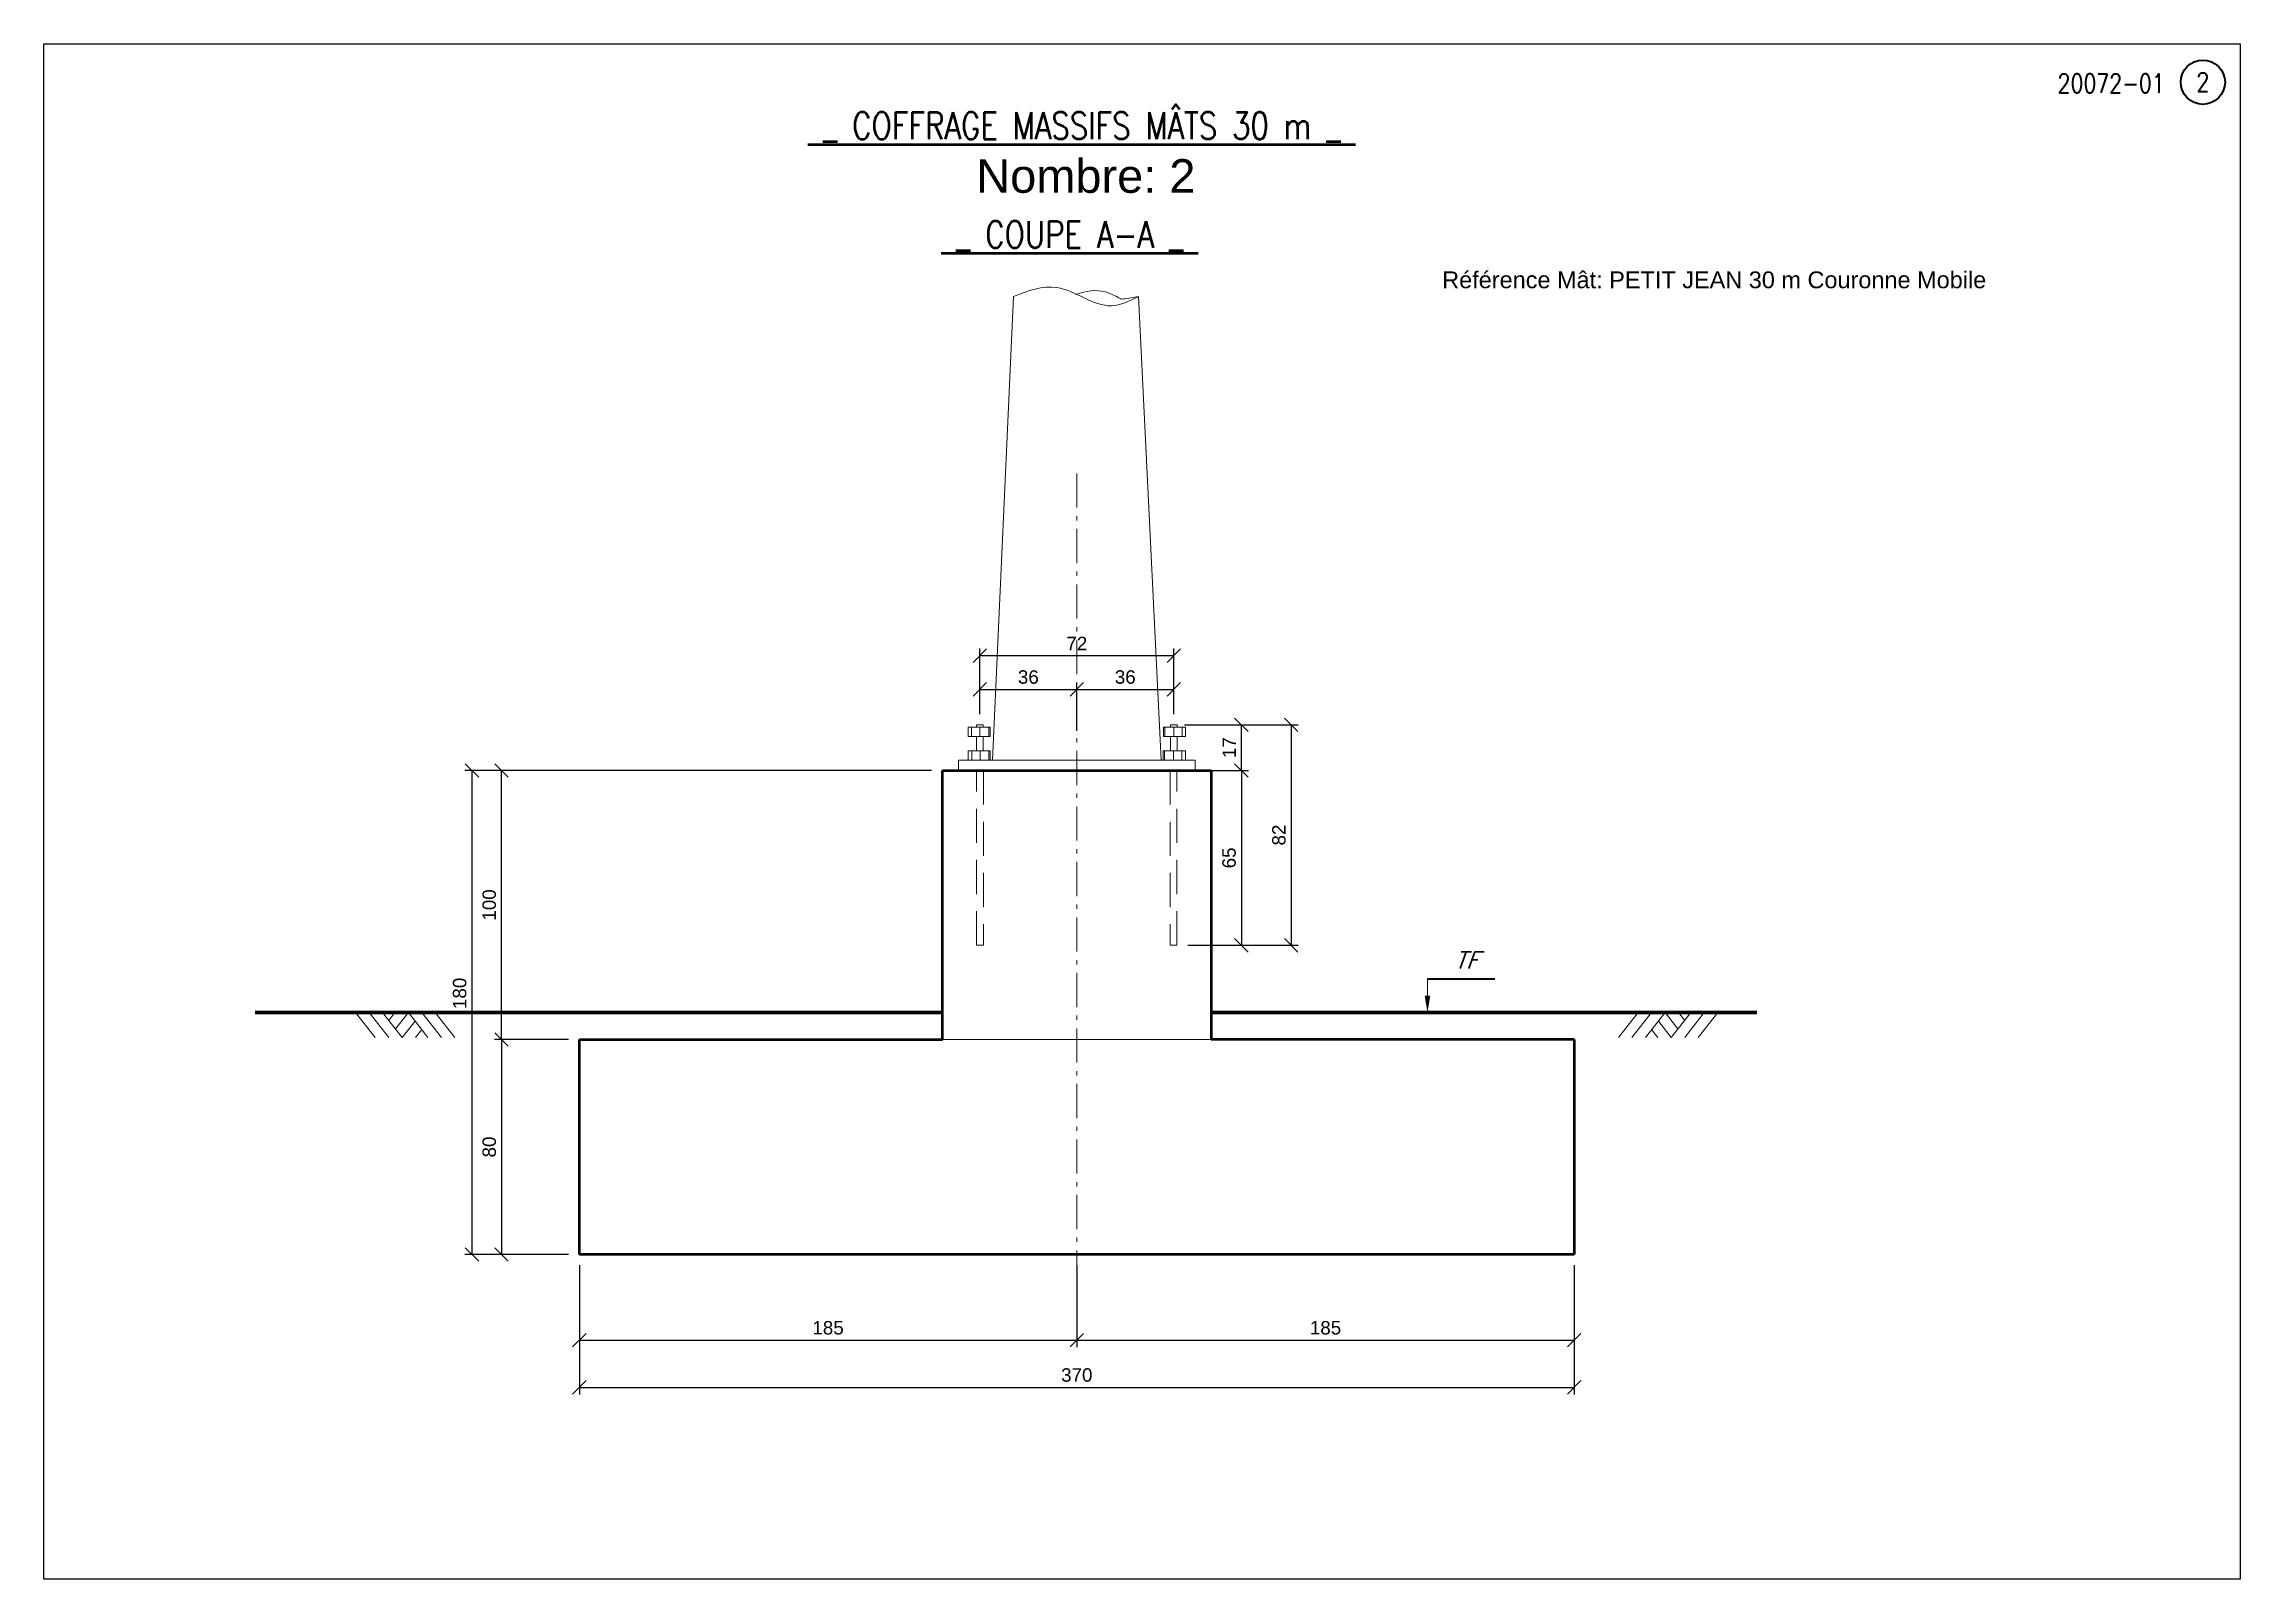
# Model space of a CAD drawing. Header units: millimetres. Extents: x 249 to 5353, y 227 to 2053.
# Drawn here: x 2903 to 3720, y 784 to 1355 of the extents above; entities that cross this region are included whole.
import ezdxf
from ezdxf.enums import TextEntityAlignment as Align

# ---------------------------------------------------------------- set-up
doc = ezdxf.new("R2010")
doc.units = ezdxf.units.MM
for name, pattern in [('AXES', [20.64, 12.7, -3.175, 1.59, -3.175]), ('CACHEX2', [19.05, 12.7, -6.35]), ('CONTINU', [0])]:
    doc.linetypes.add(name, pattern=pattern)
doc.layers.get('Defpoints').update_dxf_attribs({"color": 252})
for name, color, linetype, lineweight in [('Axes', 2, 'AXES', 18), ('Cotation', 4, 'Continuous', 20), ('Reprise', 4, 'Reprise_béton_1', 18), ('Texte_normal', 7, 'Continuous', 50), ('TEXTE_REPERE', 1, 'CONTINU', 35), ('Texte_repère', 1, 'Continuous', 35), ('Tirets', 5, 'CACHEX2', 18), ('Trait_fin_magenta', 6, 'Continuous', 18), ('Trait_fort', 3, 'Continuous', 70), ('Trait_normal', 7, 'Continuous', 50)]:
    doc.layers.add(name, color=color, linetype=linetype, lineweight=lineweight)
doc.styles.add('ROMANS', font='romans.shx', dxfattribs={"width": 0.8})
doc.styles.add('SIMPLEX', font='simplex.shx', dxfattribs={"oblique": 20})
doc.styles.get("Standard").update_dxf_attribs({"font": 'arial.ttf'})
doc.linetypes.add('Reprise_béton_1', pattern='A,5,["|",Standard,S=1,R=-30,X=0,Y=0],-1,["|",Standard,S=1,R=30,X=0,Y=0],5,["|",Standard,S=1,R=30,X=0.5,Y=-0.866025],-0.5,["|",Standard,S=1,R=-30,X=0,Y=-0.866025],-0.5', length=12)
doc.dimstyles.new('MOST', dxfattribs={"dimtxt": 2.5, "dimasz": 2.5, "dimexe": 1.3, "dimexo": 2, "dimgap": 1, "dimtad": 0, "dimdsep": 46, "dimtxsty": 'Standard', "dimcen": 2.5, "dimclrd": 256, "dimclre": 256, "dimclrt": 1, "dimadec": 0, "dimazin": 0, "dimtfac": 1, "dimtmove": 0, "dimatfit": 3, "dimfxl": 1, "dimtolj": 1, "dimtzin": 0, "dimarcsym": 0})
doc.dimstyles.new('most20', dxfattribs={"dimscale": 2, "dimtxt": 2.5, "dimasz": 2.5, "dimexe": 1.3, "dimexo": 2, "dimgap": 1, "dimtad": 1, "dimdec": 1, "dimdsep": 46, "dimtxsty": 'Standard', "dimblk": 'OBLIQUE', "dimcen": 2.5, "dimclrt": 1, "dimazin": 2, "dimtfac": 1, "dimtdec": 1, "dimtix": 1, "dimtmove": 2, "dimatfit": 3, "dimfxl": 1, "dimtolj": 1, "dimtzin": 0, "dimarcsym": 0})

msp = doc.modelspace()

# ---------------------------------------------------------------- texts
at = {"layer": 'Cotation', "color": 1, "width": 207.9495, "attachment_point": 1}
for s, insert, char_height in [('\\A1;Nombre: 2', (3249.67, 1312.19), 12.5), ('\\A1;Référence Mât: PETIT JEAN 30 m Couronne Mobile', (3422.96, 1270.45), 6.25)]:
    msp.add_mtext(s, dxfattribs=dict(at, insert=insert, char_height=char_height))
at = {"layer": 'Texte_normal', "style": 'ROMANS', "width": 0.8}
for s, p in [('%%U _ COFFRAGE MASSIFS MÂTS 30 m _ ', (3288.9, 1319.67)), ('%%U _ COUPE A-A _ ', (3284.39, 1279.19))]:
    msp.add_text(s, height=10, dxfattribs=at).set_placement(p, align=Align.CENTER)
at = {"layer": 'Texte_repère', "style": 'ROMANS', "width": 0.8}
msp.add_text('20072-01', height=7, dxfattribs=at).set_placement((3691.68, 1334.82), align=Align.BOTTOM_RIGHT)
msp.add_text('2', height=7, dxfattribs=at).set_placement((3705.85, 1340.82), align=Align.MIDDLE_CENTER)

# ---------------------------------------------------------------- blocks, each defined once
blk = doc.blocks.new('_Oblique')
at = {"color": 0, "linetype": 'ByBlock', "lineweight": -2}
blk.add_line((-0.5, -0.5), (0.5, 0.5), dxfattribs=at)
blk = doc.blocks.new('*D63')
at = {"layer": 'Cotation', "color": 0, "lineweight": -2, "transparency": 16777216}
for p, q in [((3251.01, 1105.86), (3251.01, 1117.63)), ((3251.01, 1115.03), (3287.06, 1115.03)), ((3287.06, 1099.59), (3287.06, 1117.63))]:
    blk.add_line(p, q, dxfattribs=at)
at = {"layer": 'Defpoints', "color": 0, "transparency": 16777216}
for p in [(3287.06, 1115.03), (3251.01, 1101.86), (3287.06, 1095.59)]:
    blk.add_point(p, dxfattribs=at)
at = {"layer": 'Cotation', "color": 0, "lineweight": -2, "transparency": 16777216, "xscale": 5, "yscale": 5, "zscale": 5, "rotation": 180}
blk.add_blockref('_Oblique', (3251.01, 1115.03), dxfattribs=at)
at = {"layer": 'Cotation', "color": 0, "lineweight": -2, "transparency": 16777216, "xscale": 5, "yscale": 5, "zscale": 5}
blk.add_blockref('_Oblique', (3287.06, 1115.03), dxfattribs=at)
at = {"layer": 'Cotation', "color": 1, "transparency": 16777216, "insert": (3269.03, 1119.59), "char_height": 5, "attachment_point": 5}
blk.add_mtext('\\A1;36', dxfattribs=at)
blk = doc.blocks.new('*D49')
at = {"layer": 'Cotation', "color": 0, "lineweight": -2, "transparency": 16777216}
for p, q in [((3335.06, 1084.86), (3350.86, 1084.86)), ((3348.26, 1084.86), (3348.26, 1019.86)), ((3328.31, 1019.86), (3350.86, 1019.86))]:
    blk.add_line(p, q, dxfattribs=at)
at = {"layer": 'Defpoints', "color": 0, "transparency": 16777216}
for p in [(3331.06, 1084.86), (3324.31, 1019.86), (3348.26, 1019.86)]:
    blk.add_point(p, dxfattribs=at)
at = {"layer": 'Cotation', "color": 0, "lineweight": -2, "transparency": 16777216, "xscale": 5, "yscale": 5, "zscale": 5}
for p, rotation in [((3348.26, 1084.86), 90), ((3348.26, 1019.86), 270)]:
    blk.add_blockref('_Oblique', p, dxfattribs=dict(at, rotation=rotation))
at = {"layer": 'Cotation', "color": 1, "transparency": 16777216, "insert": (3343.7, 1052.36), "char_height": 5, "attachment_point": 5, "rotation": 90}
blk.add_mtext('\\A1;65', dxfattribs=at)
blk = doc.blocks.new('*D50')
at = {"layer": 'Cotation', "color": 0, "lineweight": -2, "transparency": 16777216}
for p, q in [((3098.06, 984.86), (3070.51, 984.86)), ((3073.11, 984.86), (3073.11, 904.86)), ((3098.06, 904.86), (3070.51, 904.86))]:
    blk.add_line(p, q, dxfattribs=at)
at = {"layer": 'Defpoints', "color": 0, "transparency": 16777216}
for p in [(3102.06, 984.86), (3073.11, 904.86), (3102.06, 904.86)]:
    blk.add_point(p, dxfattribs=at)
at = {"layer": 'Cotation', "color": 0, "lineweight": -2, "transparency": 16777216, "xscale": 5, "yscale": 5, "zscale": 5}
for p, rotation in [((3073.11, 984.86), 90), ((3073.11, 904.86), 270)]:
    blk.add_blockref('_Oblique', p, dxfattribs=dict(at, rotation=rotation))
at = {"layer": 'Cotation', "color": 1, "transparency": 16777216, "insert": (3068.55, 944.86), "char_height": 5, "attachment_point": 5, "rotation": 90}
blk.add_mtext('\\A1;80', dxfattribs=at)
blk = doc.blocks.new('*D51')
at = {"layer": 'Cotation', "color": 0, "lineweight": -2, "transparency": 16777216}
for p, q in [((3102.06, 900.86), (3102.06, 870.45)), ((3287.06, 900.86), (3287.06, 870.45)), ((3102.06, 873.05), (3287.06, 873.05))]:
    blk.add_line(p, q, dxfattribs=at)
at = {"layer": 'Defpoints', "color": 0, "transparency": 16777216}
for p in [(3102.06, 904.86), (3287.06, 904.86), (3287.06, 873.05)]:
    blk.add_point(p, dxfattribs=at)
at = {"layer": 'Cotation', "color": 0, "lineweight": -2, "transparency": 16777216, "xscale": 5, "yscale": 5, "zscale": 5, "rotation": 180}
blk.add_blockref('_Oblique', (3102.06, 873.05), dxfattribs=at)
at = {"layer": 'Cotation', "color": 0, "lineweight": -2, "transparency": 16777216, "xscale": 5, "yscale": 5, "zscale": 5}
blk.add_blockref('_Oblique', (3287.06, 873.05), dxfattribs=at)
at = {"layer": 'Cotation', "color": 1, "transparency": 16777216, "insert": (3194.56, 877.6), "char_height": 5, "attachment_point": 5}
blk.add_mtext('\\A1;185', dxfattribs=at)
blk = doc.blocks.new('*D52')
at = {"layer": 'Cotation', "color": 0, "lineweight": -2, "transparency": 16777216}
for p, q in [((3287.06, 900.86), (3287.06, 870.45)), ((3472.06, 900.86), (3472.06, 870.45)), ((3287.06, 873.05), (3472.06, 873.05))]:
    blk.add_line(p, q, dxfattribs=at)
at = {"layer": 'Defpoints', "color": 0, "transparency": 16777216}
for p in [(3287.06, 904.86), (3472.06, 904.86), (3472.06, 873.05)]:
    blk.add_point(p, dxfattribs=at)
at = {"layer": 'Cotation', "color": 0, "lineweight": -2, "transparency": 16777216, "xscale": 5, "yscale": 5, "zscale": 5, "rotation": 180}
blk.add_blockref('_Oblique', (3287.06, 873.05), dxfattribs=at)
at = {"layer": 'Cotation', "color": 0, "lineweight": -2, "transparency": 16777216, "xscale": 5, "yscale": 5, "zscale": 5}
blk.add_blockref('_Oblique', (3472.06, 873.05), dxfattribs=at)
at = {"layer": 'Cotation', "color": 1, "transparency": 16777216, "insert": (3379.56, 877.6), "char_height": 5, "attachment_point": 5}
blk.add_mtext('\\A1;185', dxfattribs=at)
blk = doc.blocks.new('*D53')
at = {"layer": 'Cotation', "color": 0, "lineweight": -2, "transparency": 16777216}
for p, q in [((3102.06, 900.86), (3102.06, 852.88)), ((3472.06, 900.86), (3472.06, 852.88)), ((3102.06, 855.48), (3472.06, 855.48))]:
    blk.add_line(p, q, dxfattribs=at)
at = {"layer": 'Defpoints', "color": 0, "transparency": 16777216}
for p in [(3102.06, 904.86), (3472.06, 904.86), (3472.06, 855.48)]:
    blk.add_point(p, dxfattribs=at)
at = {"layer": 'Cotation', "color": 0, "lineweight": -2, "transparency": 16777216, "xscale": 5, "yscale": 5, "zscale": 5, "rotation": 180}
blk.add_blockref('_Oblique', (3102.06, 855.48), dxfattribs=at)
at = {"layer": 'Cotation', "color": 0, "lineweight": -2, "transparency": 16777216, "xscale": 5, "yscale": 5, "zscale": 5}
blk.add_blockref('_Oblique', (3472.06, 855.48), dxfattribs=at)
at = {"layer": 'Cotation', "color": 1, "transparency": 16777216, "insert": (3287.06, 860.04), "char_height": 5, "attachment_point": 5}
blk.add_mtext('\\A1;370', dxfattribs=at)
blk = doc.blocks.new('*D54')
at = {"layer": 'Cotation', "color": 0, "lineweight": -2, "transparency": 16777216}
for p, q in [((3287.06, 1099.59), (3287.06, 1117.63)), ((3287.06, 1115.03), (3323.11, 1115.03)), ((3323.11, 1105.86), (3323.11, 1117.63))]:
    blk.add_line(p, q, dxfattribs=at)
at = {"layer": 'Defpoints', "color": 0, "transparency": 16777216}
for p in [(3323.11, 1115.03), (3287.06, 1095.59), (3323.11, 1101.86)]:
    blk.add_point(p, dxfattribs=at)
at = {"layer": 'Cotation', "color": 0, "lineweight": -2, "transparency": 16777216, "xscale": 5, "yscale": 5, "zscale": 5, "rotation": 180}
blk.add_blockref('_Oblique', (3287.06, 1115.03), dxfattribs=at)
at = {"layer": 'Cotation', "color": 0, "lineweight": -2, "transparency": 16777216, "xscale": 5, "yscale": 5, "zscale": 5}
blk.add_blockref('_Oblique', (3323.11, 1115.03), dxfattribs=at)
at = {"layer": 'Cotation', "color": 1, "transparency": 16777216, "insert": (3305.08, 1119.59), "char_height": 5, "attachment_point": 5}
blk.add_mtext('\\A1;36', dxfattribs=at)
blk = doc.blocks.new('Terrain_naturel')
for p, q in [((7.3, 0), (0, -9.26)), ((12.3, 0), (5, -9.26)), ((17.3, 0), (10, -9.26)), ((17.3, 0), (22.1, -6.09)), ((26.89, 0), (19.6, -9.26)), ((22.3, 0), (24.6, -2.92)), ((31.89, 0), (24.6, -9.26)), ((36.89, 0), (29.6, -9.26)), ((12.3, -6.34), (14.6, -9.26)), ((14.8, -3.17), (19.6, -9.26))]:
    blk.add_line(p, q)
blk = doc.blocks.new('*D64')
at = {"layer": 'Cotation', "color": 0, "lineweight": -2, "transparency": 16777216}
for p, q in [((3328.34, 1101.86), (3350.86, 1101.86)), ((3348.26, 1084.86), (3348.26, 1101.86)), ((3335.06, 1084.86), (3350.86, 1084.86))]:
    blk.add_line(p, q, dxfattribs=at)
at = {"layer": 'Defpoints', "color": 0, "transparency": 16777216}
for p in [(3324.34, 1101.86), (3348.26, 1101.86), (3331.06, 1084.86)]:
    blk.add_point(p, dxfattribs=at)
at = {"layer": 'Cotation', "color": 0, "lineweight": -2, "transparency": 16777216, "xscale": 5, "yscale": 5, "zscale": 5}
for p, rotation in [((3348.26, 1101.86), 90), ((3348.26, 1084.86), 270)]:
    blk.add_blockref('_Oblique', p, dxfattribs=dict(at, rotation=rotation))
at = {"layer": 'Cotation', "color": 1, "transparency": 16777216, "insert": (3343.75, 1093.36), "char_height": 5, "attachment_point": 5, "rotation": 90}
blk.add_mtext('\\A1;17', dxfattribs=at)
blk = doc.blocks.new('*D65')
at = {"layer": 'Cotation', "color": 0, "lineweight": -2, "transparency": 16777216}
for p, q in [((3327.11, 1101.86), (3369.4, 1101.86)), ((3366.8, 1101.86), (3366.8, 1019.86)), ((3328.31, 1019.86), (3369.4, 1019.86))]:
    blk.add_line(p, q, dxfattribs=at)
at = {"layer": 'Defpoints', "color": 0, "transparency": 16777216}
for p in [(3323.11, 1101.86), (3324.31, 1019.86), (3366.8, 1019.86)]:
    blk.add_point(p, dxfattribs=at)
at = {"layer": 'Cotation', "color": 0, "lineweight": -2, "transparency": 16777216, "xscale": 5, "yscale": 5, "zscale": 5}
for p, rotation in [((3366.8, 1101.86), 90), ((3366.8, 1019.86), 270)]:
    blk.add_blockref('_Oblique', p, dxfattribs=dict(at, rotation=rotation))
at = {"layer": 'Cotation', "color": 1, "transparency": 16777216, "insert": (3362.25, 1060.86), "char_height": 5, "attachment_point": 5, "rotation": 90}
blk.add_mtext('\\A1;82', dxfattribs=at)
blk = doc.blocks.new('*D107')
at = {"layer": 'Cotation', "color": 0, "lineweight": -2, "transparency": 16777216}
for p, q in [((3251.01, 1105.86), (3251.01, 1130.17)), ((3251.01, 1127.57), (3323.11, 1127.57)), ((3323.11, 1105.86), (3323.11, 1130.17))]:
    blk.add_line(p, q, dxfattribs=at)
at = {"layer": 'Defpoints', "color": 0, "transparency": 16777216}
for p in [(3323.11, 1127.57), (3251.01, 1101.86), (3323.11, 1101.86)]:
    blk.add_point(p, dxfattribs=at)
at = {"layer": 'Cotation', "color": 0, "lineweight": -2, "transparency": 16777216, "xscale": 5, "yscale": 5, "zscale": 5, "rotation": 180}
blk.add_blockref('_Oblique', (3251.01, 1127.57), dxfattribs=at)
at = {"layer": 'Cotation', "color": 0, "lineweight": -2, "transparency": 16777216, "xscale": 5, "yscale": 5, "zscale": 5}
blk.add_blockref('_Oblique', (3323.11, 1127.57), dxfattribs=at)
at = {"layer": 'Cotation', "color": 1, "transparency": 16777216, "insert": (3287.06, 1132.08), "char_height": 5, "attachment_point": 5}
blk.add_mtext('\\A1;72', dxfattribs=at)
blk = doc.blocks.new('*D142')
at = {"layer": 'Cotation', "color": 0, "lineweight": -2, "transparency": 16777216}
for p, q in [((3233.06, 1084.86), (3070.51, 1084.86)), ((3073.11, 984.86), (3073.11, 1084.86)), ((3098.06, 984.86), (3070.51, 984.86))]:
    blk.add_line(p, q, dxfattribs=at)
at = {"layer": 'Defpoints', "color": 0, "transparency": 16777216}
for p in [(3073.11, 1084.86), (3237.06, 1084.86), (3102.06, 984.86)]:
    blk.add_point(p, dxfattribs=at)
at = {"layer": 'Cotation', "color": 0, "lineweight": -2, "transparency": 16777216, "xscale": 5, "yscale": 5, "zscale": 5}
for p, rotation in [((3073.11, 1084.86), 90), ((3073.11, 984.86), 270)]:
    blk.add_blockref('_Oblique', p, dxfattribs=dict(at, rotation=rotation))
at = {"layer": 'Cotation', "color": 1, "transparency": 16777216, "insert": (3068.55, 1034.86), "char_height": 5, "attachment_point": 5, "rotation": 90}
blk.add_mtext('\\A1;100', dxfattribs=at)
blk = doc.blocks.new('*D143')
at = {"layer": 'Cotation', "color": 0, "lineweight": -2, "transparency": 16777216}
for p, q in [((3233.06, 1084.86), (3059.51, 1084.86)), ((3062.11, 1084.86), (3062.11, 904.86)), ((3098.06, 904.86), (3059.51, 904.86))]:
    blk.add_line(p, q, dxfattribs=at)
at = {"layer": 'Defpoints', "color": 0, "transparency": 16777216}
for p in [(3237.06, 1084.86), (3062.11, 904.86), (3102.06, 904.86)]:
    blk.add_point(p, dxfattribs=at)
at = {"layer": 'Cotation', "color": 0, "lineweight": -2, "transparency": 16777216, "xscale": 5, "yscale": 5, "zscale": 5}
for p, rotation in [((3062.11, 1084.86), 90), ((3062.11, 904.86), 270)]:
    blk.add_blockref('_Oblique', p, dxfattribs=dict(at, rotation=rotation))
at = {"layer": 'Cotation', "color": 1, "transparency": 16777216, "insert": (3057.55, 1001.98), "char_height": 5, "attachment_point": 5, "rotation": 90}
blk.add_mtext('\\A1;180', dxfattribs=at)
blk = doc.blocks.new('Niveau_coupe')
at = {"layer": 'TEXTE_REPERE'}
for p, q in [((0, 50), (100, 50)), ((-50, 0), (50, 0))]:
    blk.add_line(p, q, dxfattribs=at)
at = {"layer": 'TEXTE_REPERE', "style": 'SIMPLEX', "oblique": 20}
blk.add_attdef('ARASE', text='', height=25, dxfattribs=at).set_placement((58.3, 58), align=Align.BOTTOM_CENTER)
at = {"layer": 'TEXTE_REPERE'}
blk.add_leader([(0, 0), (0, 50)], dimstyle='MOST', override={"dimasz": 25}, dxfattribs=at)

# ---------------------------------------------------------------- dimensions: what is measured, and where the dimension line sits
at = {"layer": 'Cotation'}
dim = msp.add_linear_dim(base=(3323.11, 1127.57), p1=(3251.01, 1101.86), p2=(3323.11, 1101.86), text='72', dimstyle='most20', override={"dimzin": 0}, dxfattribs=at)
dim.commit()
dim.dimension.update_dxf_attribs({"geometry": '*D107', "text_midpoint": (3287.06, 1132.08)})
for base, p1, p2, picture, middle in [((3287.0591, 1115.035), (3251.0106, 1101.8622), (3287.0591, 1095.5868), '*D63', (3269.0349, 1119.5896)), ((3323.1077, 1115.035), (3287.0591, 1095.5868), (3323.1077, 1101.8622), '*D54', (3305.0834, 1119.5896)), ((3287.06, 873.05), (3102.06, 904.86), (3287.06, 904.86), '*D51', (3194.56, 877.6)), ((3472.06, 855.48), (3102.06, 904.86), (3472.06, 904.86), '*D53', (3287.06, 860.04)), ((3472.06, 873.05), (3287.06, 904.86), (3472.06, 904.86), '*D52', (3379.56, 877.6))]:
    dim = msp.add_linear_dim(base=base, p1=p1, p2=p2, dimstyle='most20', dxfattribs=at)
    dim.commit()
    dim.dimension.update_dxf_attribs({"geometry": picture, "text_midpoint": middle})
for base, p1, p2, picture, middle in [((3366.8, 1019.86), (3323.11, 1101.86), (3324.31, 1019.86), '*D65', (3362.25, 1060.86)), ((3348.26, 1101.86), (3331.06, 1084.86), (3324.34, 1101.86), '*D64', (3343.75, 1093.36)), ((3073.11, 1084.86), (3102.06, 984.86), (3237.06, 1084.86), '*D142', (3068.55, 1034.86)), ((3348.26, 1019.86), (3331.06, 1084.86), (3324.31, 1019.86), '*D49', (3343.7, 1052.36)), ((3073.11, 904.86), (3102.06, 984.86), (3102.06, 904.86), '*D50', (3068.55, 944.86))]:
    dim = msp.add_linear_dim(base=base, p1=p1, p2=p2, angle=90, dimstyle='most20', dxfattribs=at)
    dim.commit()
    dim.dimension.update_dxf_attribs({"geometry": picture, "text_midpoint": middle})
dim = msp.add_linear_dim(base=(3062.11, 904.86), p1=(3237.06, 1084.86), p2=(3102.06, 904.86), angle=90, dimstyle='most20', dxfattribs=at)
dim.commit()
dim.dimension.update_dxf_attribs({"geometry": '*D143', "text_midpoint": (3057.55, 1001.98), "dimtype": 160})

# ---------------------------------------------------------------- linework, layer by layer
at = {"layer": 'Axes'}
msp.add_line((3287.06, 873.05), (3287.06, 1195.34), dxfattribs=at)
at = {"layer": 'Defpoints'}
msp.add_lwpolyline([(2902.92, 1355.05), (3719.69, 1355.05), (3719.69, 784.18), (2902.92, 784.18)], close=True, dxfattribs=at)
at = {"layer": 'Reprise', "ltscale": 2}
for q in [(3237.06, 984.86), (3337.06, 984.86)]:
    msp.add_line((3287.06, 984.86), q, dxfattribs=at)
at = {"layer": 'Texte_repère'}
msp.add_circle((3705.85, 1340.82), 8.25, dxfattribs=at)
at = {"layer": 'Tirets'}
for p, q in [((3249.81, 1019.86), (3249.81, 1084.86)), ((3252.31, 1084.86), (3252.31, 1019.86)), ((3321.81, 1084.86), (3321.81, 1019.86)), ((3324.31, 1019.86), (3324.31, 1084.86)), ((3252.31, 1019.86), (3249.81, 1019.86)), ((3321.81, 1019.86), (3324.31, 1019.86))]:
    msp.add_line(p, q, dxfattribs=at)
at = {"layer": 'Trait_fin_magenta'}
for p, q in [((3263.49, 1261.1), (3255.66, 1088.75)), ((3310, 1261.1), (3318.46, 1088.75)), ((3247.92, 1100.93), (3247.92, 1097.51)), ((3249.78, 1101.86), (3252.24, 1101.86)), ((3249.78, 1101.86), (3249.78, 1100.93)), ((3249.78, 1097.51), (3249.78, 1092.18)), ((3251.01, 1100.93), (3251.01, 1097.51)), ((3252.24, 1101.86), (3252.24, 1100.93)), ((3252.24, 1097.51), (3252.24, 1092.18)), ((3254.34, 1100.93), (3254.34, 1097.51)), ((3319.78, 1100.93), (3319.78, 1097.51)), ((3324.34, 1101.86), (3321.88, 1101.86)), ((3321.88, 1101.86), (3321.88, 1100.93)), ((3321.88, 1097.51), (3321.88, 1092.18)), ((3323.11, 1100.93), (3323.11, 1097.51)), ((3324.34, 1101.86), (3324.34, 1100.93)), ((3324.34, 1097.51), (3324.34, 1092.18)), ((3326.2, 1100.93), (3326.2, 1097.51)), ((3243.06, 1088.75), (3243.06, 1084.86)), ((3247.96, 1092.18), (3247.96, 1088.75)), ((3251.06, 1092.18), (3251.06, 1088.75)), ((3254.39, 1092.18), (3254.39, 1088.75)), ((3319.73, 1092.18), (3319.73, 1088.75)), ((3323.06, 1092.18), (3323.06, 1088.75)), ((3326.15, 1092.18), (3326.15, 1088.75)), ((3331.06, 1088.75), (3331.06, 1084.86)), ((3247.06, 1084.86), (3327.06, 1084.86))]:
    msp.add_line(p, q, dxfattribs=at)
for points in [[(3246.63, 1100.93), (3254.83, 1100.93), (3254.83, 1097.51), (3246.63, 1097.51)], [(3327.49, 1100.93), (3319.29, 1100.93), (3319.29, 1097.51), (3327.49, 1097.51)], [(3243.06, 1088.75), (3331.06, 1088.75), (3331.06, 1084.86), (3243.06, 1084.86)], [(3246.68, 1092.18), (3254.88, 1092.18), (3254.88, 1088.75), (3246.68, 1088.75)], [(3327.44, 1092.18), (3319.24, 1092.18), (3319.24, 1088.75), (3327.44, 1088.75)]]:
    msp.add_lwpolyline(points, close=True, dxfattribs=at)
msp.add_spline([(3263.49, 1261.1), (3279.58, 1264.48), (3299.97, 1257.69), (3310, 1261.1)], degree=3, dxfattribs=at)
msp.add_open_spline([(3310, 1261.1), (3303.81, 1259.95), (3303.5, 1260.13), (3303.18, 1260.32), (3303.18, 1260.32), (3303.18, 1260.32), (3303.17, 1260.33), (3301.37, 1261.39), (3296.19, 1264.16), (3290.52, 1263.17), (3286.76, 1261.93)], degree=3, knots=[0.571513, 0.571513, 0.571513, 0.571513, 1.694627, 1.694627, 1.694627, 1.709548, 1.709548, 1.709548, 8.142322, 20.07693, 20.07693, 20.07693, 20.07693], dxfattribs=at)
at = {"layer": 'Trait_fort'}
for p, q in [((2981.47, 994.86), (3237.06, 994.86)), ((3337.06, 994.86), (3540, 994.86))]:
    msp.add_line(p, q, dxfattribs=at)
at = {"layer": 'Trait_normal'}
for p, q in [((3237.06, 984.86), (3237.06, 1084.86)), ((3237.06, 1084.86), (3337.06, 1084.86)), ((3337.06, 1084.86), (3337.06, 984.86)), ((3102.06, 984.86), (3237.06, 984.86)), ((3102.06, 904.86), (3102.06, 984.86)), ((3472.06, 984.86), (3337.06, 984.86)), ((3472.06, 984.86), (3472.06, 904.86)), ((3472.06, 904.86), (3102.06, 904.86))]:
    msp.add_line(p, q, dxfattribs=at)

# ---------------------------------------------------------------- block references
at = {"layer": 'Cotation', "xscale": 0.25, "yscale": 0.25, "zscale": 0.25}
msp.add_blockref('Niveau_coupe', (3417.48, 994.86), dxfattribs=at).add_auto_attribs({'ARASE': 'TF'})
at = {"layer": 'Trait_fin_magenta', "xscale": -1}
msp.add_blockref('Terrain_naturel', (3055.75, 994.86), dxfattribs=at)
at = {"layer": 'Trait_fin_magenta'}
msp.add_blockref('Terrain_naturel', (3488.54, 994.86), dxfattribs=at)

msp.set_redraw_order([(e.dxf.handle, doc.entitydb.next_handle()) for e in msp.query("TEXT MTEXT ATTDEF DIMENSION ARC_DIMENSION")])  # texts and dimensions are drawn at this point

doc.saveas('drawing.dxf')
